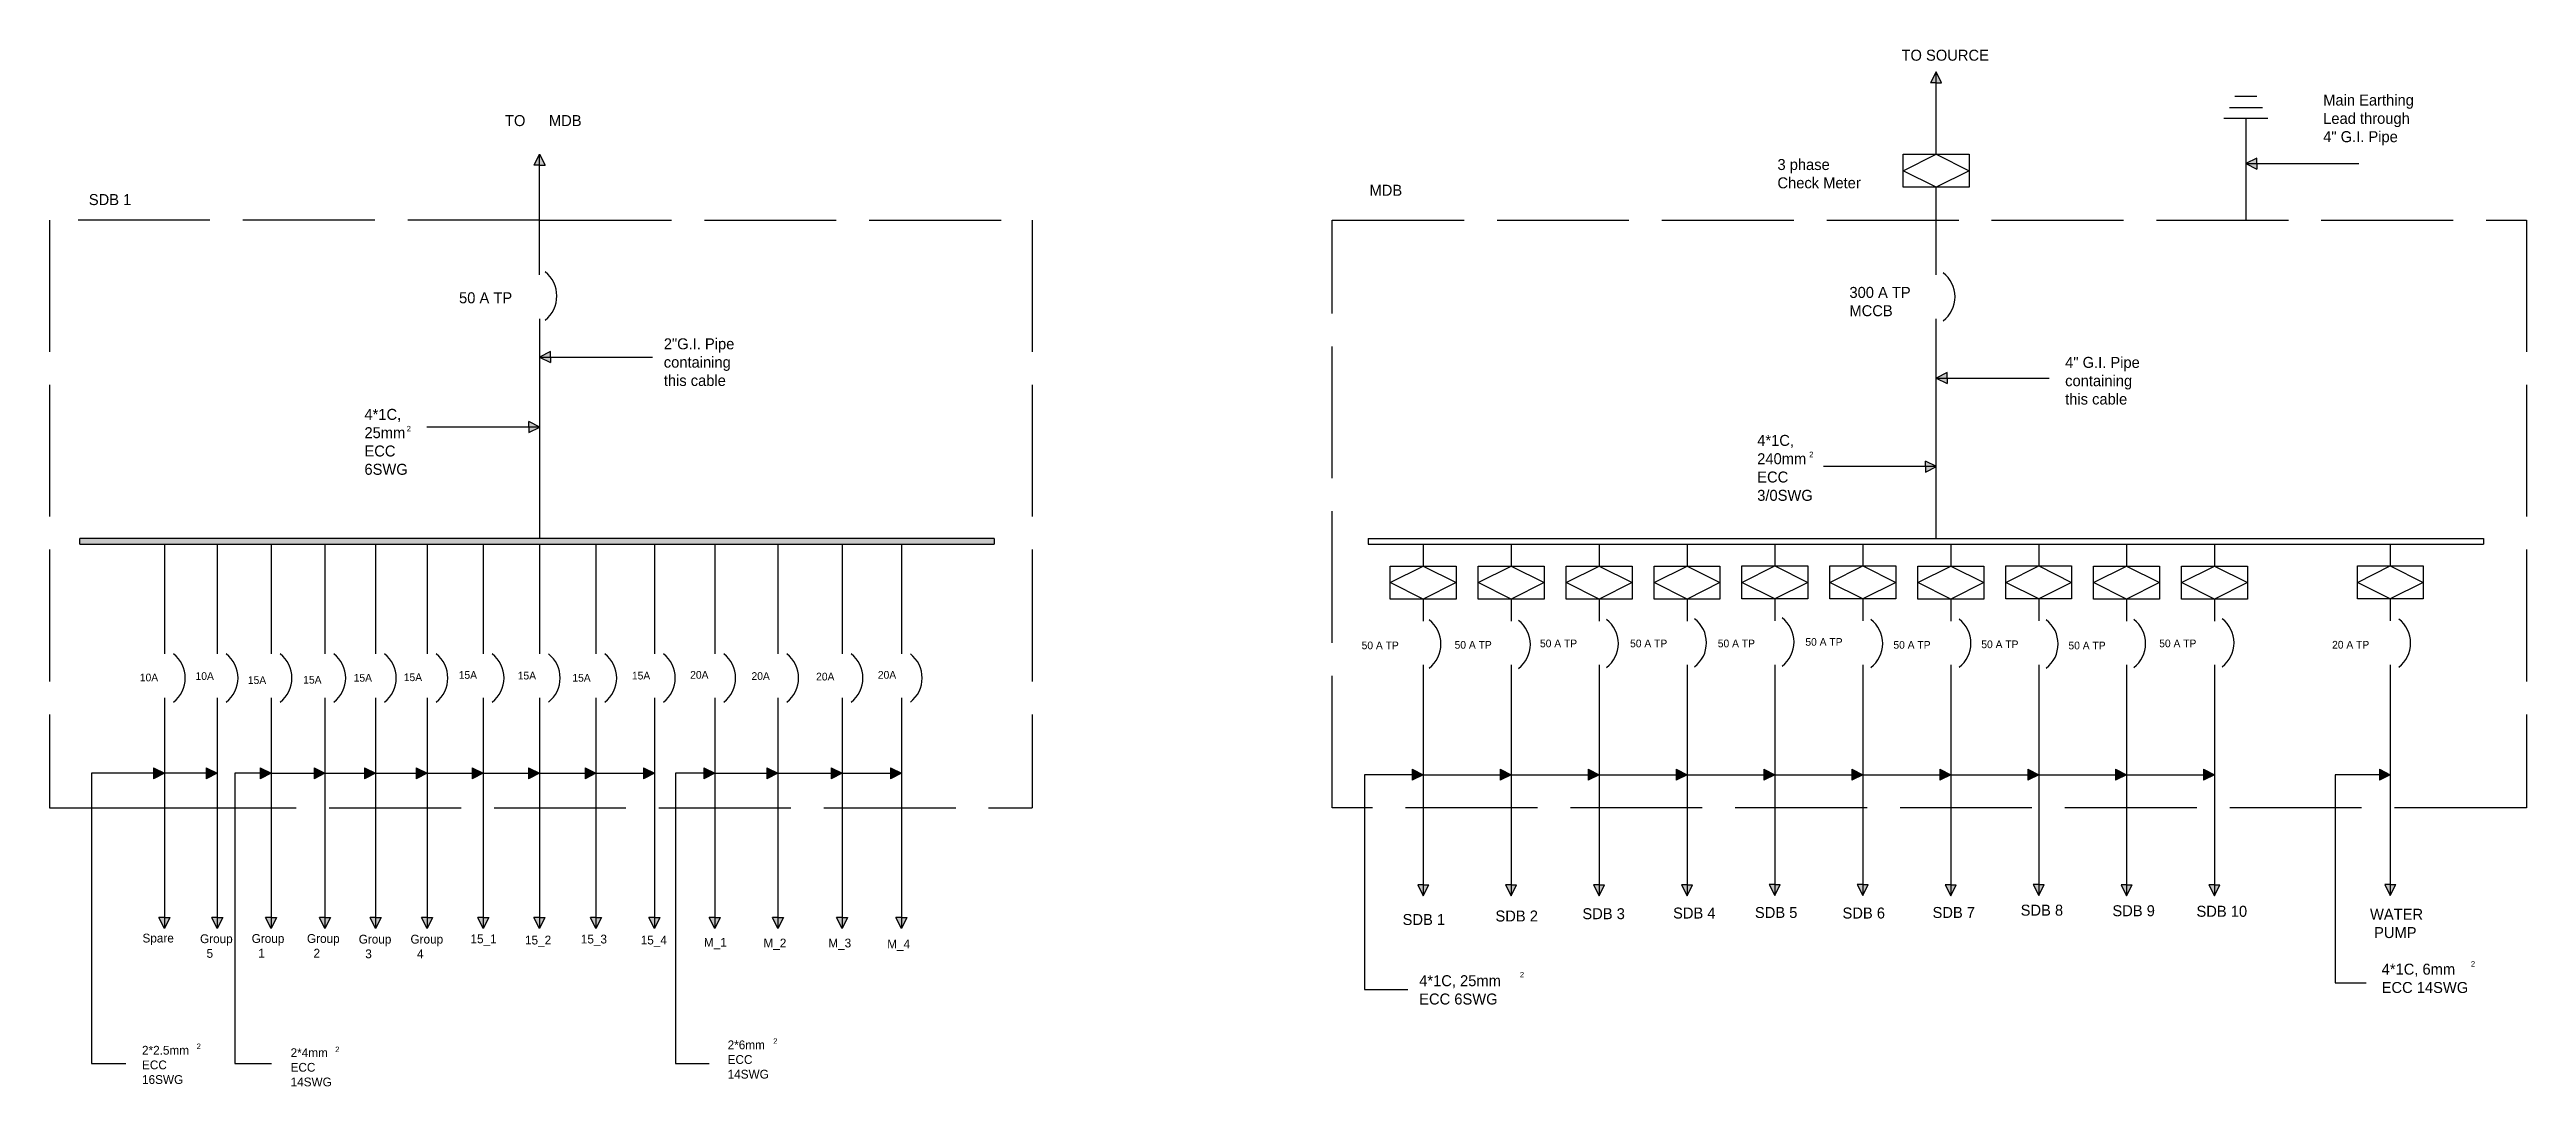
# Model space of a CAD drawing. Header units: inches. Extents: x 14 to 416, y -218 to 45.
# Drawn here: x 19.9 to 245.3, y -218.2 to -123.8 of the extents above; entities that cross this region are included whole.
import ezdxf

# ---------------------------------------------------------------- set-up
doc = ezdxf.new("R2010")
doc.units = ezdxf.units.IN
doc.header["$MEASUREMENT"] = 0
doc.linetypes.add('ACAD_ISO02W100', pattern=[15, 12, -3])

msp = doc.modelspace()

# ---------------------------------------------------------------- texts
at = {"attachment_point": 1}
for s, insert, char_height, width in [('TO SOURCE', (188.46, -123.79), 1, 13.486), ('Main Earthing\\PLead through\\P4" G.I. Pipe', (226.83, -127.87), 1, 12.5543), ('TO ^IMDB', (61.38, -129.74), 1, 7.4289), ('3 phase\\PCheck Meter', (177.17, -133.74), 1, 11.4286), ('SDB 1', (23.51, -136.93), 1, 7.4289), ('MDB', (140.05, -136.08), 1, 7.4289), ('50 A TP', (57.2, -145.87), 1, 7.4289), ('300 A TP\\PMCCB', (183.72, -145.38), 1, 7.4289), ('2"G.I. Pipe\\Pcontaining\\Pthis cable', (75.83, -150.06), 1, 12.5783), ('4" G.I. Pipe\\Pcontaining\\Pthis cable', (203.35, -151.75), 1, 13.7014), ('4*1C,\\P25mm\\PECC\\P6SWG', (48.59, -156.48), 1, 12.5783), ('{\\H0.5x;2}', (52.44, -158.03), 1, 1.9675), ('4*1C,\\P240mm\\PECC\\P3/0SWG', (175.33, -158.85), 1, 12.5783), ('{\\H0.5x;2}', (180.06, -160.38), 1, 1.9675), ('50 A TP', (139.33, -177.66), 0.7, 7.4289), ('50 A TP', (147.79, -177.61), 0.7, 7.4289), ('50 A TP', (155.56, -177.48), 0.7, 7.4289), ('50 A TP', (163.76, -177.48), 0.7, 7.4289), ('50 A TP', (171.74, -177.48), 0.7, 7.4289), ('50 A TP', (179.71, -177.34), 0.7, 7.4289), ('50 A TP', (187.72, -177.61), 0.7, 7.4289), ('50 A TP', (195.72, -177.56), 0.7, 7.4289), ('50 A TP', (203.65, -177.67), 0.7, 7.4289), ('50 A TP', (211.91, -177.48), 0.7, 7.4289), ('20 A TP', (227.64, -177.6), 0.7, 7.4289), ('10A', (28.15, -180.58), 0.7, 3.7446), ('10A', (33.22, -180.45), 0.7, 3.7446), ('15A', (37.98, -180.82), 0.7, 3.7446), ('15A', (43.02, -180.79), 0.7, 3.7446), ('15A', (47.61, -180.61), 0.7, 3.7446), ('15A', (52.17, -180.56), 0.7, 3.7446), ('15A', (57.17, -180.35), 0.7, 3.7446), ('15A', (62.54, -180.41), 0.7, 3.7446), ('15A', (67.51, -180.61), 0.7, 3.7446), ('15A', (72.93, -180.41), 0.7, 3.7446), ('20A', (78.23, -180.34), 0.7, 3.7446), ('20A', (83.81, -180.45), 0.7, 3.7446), ('20A', (89.69, -180.5), 0.7, 3.7446), ('20A', (95.31, -180.34), 0.7, 3.7446), ('SDB 1', (143.06, -202.46), 1, 7.4289), ('SDB 2', (151.51, -202.14), 1, 7.4289), ('SDB 3', (159.42, -201.93), 1, 7.4289), ('SDB 4', (167.67, -201.87), 1, 7.4289), ('SDB 5', (175.12, -201.82), 1, 7.4289), ('SDB 6', (183.09, -201.87), 1, 7.4289), ('SDB 7', (191.28, -201.82), 1, 7.4289), ('SDB 8', (199.3, -201.61), 1, 7.4289), ('SDB 9', (207.65, -201.66), 1, 7.4289), ('SDB 10', (215.3, -201.71), 1, 7.4289), ('WATER\\P PUMP', (231.09, -201.98), 1, 7.4289), ('Spare', (28.39, -204.25), 0.8, 9.765), ('Group\\P  5', (33.63, -204.31), 0.8, 9.765), ('Group\\P  1', (38.33, -204.29), 0.8, 9.765), ('Group\\P  2', (43.36, -204.29), 0.8, 9.765), ('Group\\P  3', (48.07, -204.35), 0.8, 9.765), ('Group\\P  4', (52.78, -204.35), 0.8, 9.765), ('15_1', (58.24, -204.32), 0.8, 3.4083), ('15_2', (63.2, -204.43), 0.8, 3.4083), ('15_3', (68.28, -204.34), 0.8, 3.4083), ('15_4', (73.73, -204.43), 0.8, 3.4083), ('M_1', (79.48, -204.64), 0.8, 3.4083), ('M_2', (84.9, -204.7), 0.8, 3.4083), ('M_3', (90.8, -204.7), 0.8, 3.4083), ('M_4', (96.16, -204.79), 0.8, 3.4083), ('4*1C, 6mm\\PECC 14SWG', (232.15, -206.98), 1, 12.5783), ('{\\H0.5x;2}', (240.27, -206.75), 1, 1.9675), ('4*1C, 25mm\\PECC 6SWG', (144.57, -208.03), 1, 12.5783), ('{\\H0.5x;2}', (153.73, -207.73), 1, 1.9675), ('\\pi-2.4,l2.4,t2.4;2*6mm\\PECC\\P14SWG', (81.64, -213.97), 0.8, 8.2551), ('{\\H0.5x;2}', (85.79, -213.77), 1, 1.9675), ('\\pi-2.4,l2.4,t2.4;2*2.5mm\\PECC\\P16SWG', (28.35, -214.46), 0.8, 8.2551), ('{\\H0.5x;2}', (33.32, -214.25), 1, 1.9675), ('\\pi-2.4,l2.4,t2.4;2*4mm\\PECC\\P14SWG', (41.87, -214.68), 0.8, 8.2551), ('{\\H0.5x;2}', (45.93, -214.53), 1, 1.9675)]:
    msp.add_mtext(s, dxfattribs=dict(at, insert=insert, char_height=char_height, width=width))

# ---------------------------------------------------------------- blocks, each defined once
blk = doc.blocks.new('Ground')
at = {"color": 7}
for p, q in [((-0.1, 0), (0.1, 0)), ((0.075, -0.05), (-0.075, -0.05)), ((-0.05, -0.1), (0.05, -0.1))]:
    blk.add_line(p, q, dxfattribs=at)

# ---------------------------------------------------------------- hatches: boundary and pattern name
at = {"true_color": 0x000000}
h = msp.add_hatch(color=18, dxfattribs=at)
h.paths.add_polyline_path([(191.61, -125.81), (191.11, -126.81), (191.61, -126.81)])
h.paths.add_polyline_path([(191.61, -125.81), (191.61, -126.81), (192.11, -126.81)])
h.paths.add_polyline_path([(220.8, -133.66), (219.8, -134.16), (219.8, -134.16), (220.8, -134.16)])
h.paths.add_polyline_path([(220.8, -134.16), (219.8, -134.16), (219.8, -134.16), (220.8, -134.66)])
h.paths.add_polyline_path([(192.62, -153.18), (191.62, -153.68), (191.62, -153.68), (192.62, -153.68)])
h.paths.add_polyline_path([(192.62, -153.68), (191.62, -153.68), (191.62, -153.68), (192.62, -154.18)])
h.paths.add_polyline_path([(190.63, -161.23), (190.63, -161.73), (191.62, -161.73), (191.62, -161.72)])
h.paths.add_polyline_path([(191.62, -161.74), (191.62, -161.73), (190.63, -161.73), (190.63, -162.23)])
h.paths.add_polyline_path([(144.94, -199.79), (144.44, -199.79), (144.94, -200.79)])
h.paths.add_polyline_path([(145.44, -199.79), (144.94, -199.79), (144.94, -200.79)])
h.paths.add_polyline_path([(152.93, -199.79), (152.43, -199.79), (152.93, -200.79)])
h.paths.add_polyline_path([(153.43, -199.79), (152.93, -199.79), (152.93, -200.79)])
h.paths.add_polyline_path([(160.94, -199.79), (160.44, -199.79), (160.94, -200.79)])
h.paths.add_polyline_path([(161.44, -199.79), (160.94, -199.79), (160.94, -200.79)])
h.paths.add_polyline_path([(168.94, -199.79), (168.44, -199.79), (168.94, -200.79)])
h.paths.add_polyline_path([(169.44, -199.79), (168.94, -199.79), (168.94, -200.79)])
h.paths.add_polyline_path([(176.93, -199.77), (176.43, -199.77), (176.93, -200.77)])
h.paths.add_polyline_path([(177.43, -199.77), (176.93, -199.77), (176.93, -200.77)])
h.paths.add_polyline_path([(184.93, -199.77), (184.43, -199.77), (184.93, -200.77)])
h.paths.add_polyline_path([(185.43, -199.77), (184.93, -199.77), (184.93, -200.77)])
h.paths.add_polyline_path([(192.94, -199.79), (192.44, -199.79), (192.94, -200.79)])
h.paths.add_polyline_path([(193.44, -199.79), (192.94, -199.79), (192.94, -200.79)])
h.paths.add_polyline_path([(200.94, -199.78), (200.44, -199.78), (200.94, -200.78)])
h.paths.add_polyline_path([(201.44, -199.78), (200.94, -199.78), (200.94, -200.78)])
h.paths.add_polyline_path([(208.94, -199.79), (208.44, -199.79), (208.94, -200.79)])
h.paths.add_polyline_path([(209.44, -199.79), (208.94, -199.79), (208.94, -200.79)])
h.paths.add_polyline_path([(216.93, -199.79), (216.43, -199.79), (216.93, -200.79)])
h.paths.add_polyline_path([(217.43, -199.79), (216.93, -199.79), (216.93, -200.79)])
h.paths.add_polyline_path([(232.94, -199.78), (232.44, -199.78), (232.94, -200.78)])
h.paths.add_polyline_path([(233.44, -199.78), (232.94, -199.78), (232.94, -200.78)])
h = msp.add_hatch(color=18, dxfattribs=at)
h.paths.add_polyline_path([(64.53, -133.29), (64.03, -134.29), (64.53, -134.29)])
h.paths.add_polyline_path([(64.53, -133.29), (64.53, -134.29), (65.03, -134.29)])
h.paths.add_polyline_path([(65.53, -151.27), (64.53, -151.77), (65.53, -151.77)])
h.paths.add_polyline_path([(65.53, -151.77), (64.53, -151.77), (65.53, -152.27)])
h.paths.add_polyline_path([(63.55, -157.64), (63.55, -158.14), (64.53, -158.14), (64.53, -158.14)])
h.paths.add_polyline_path([(64.53, -158.15), (64.53, -158.14), (63.55, -158.14), (63.55, -158.64)])
h.paths.add_polyline_path([(105.9, -168.29), (22.68, -168.29), (22.68, -168.79), (105.9, -168.79)])
h.paths.add_polyline_path([(30.89, -202.79), (30.39, -202.79), (30.39, -203.79)])
h.paths.add_polyline_path([(30.39, -202.79), (29.89, -202.79), (30.39, -203.79)])
h.paths.add_polyline_path([(35.2, -202.79), (34.7, -202.79), (35.2, -203.79)])
h.paths.add_polyline_path([(35.7, -202.79), (35.2, -202.79), (35.2, -203.79)])
h.paths.add_polyline_path([(40.1, -202.79), (39.6, -202.79), (40.1, -203.79)])
h.paths.add_polyline_path([(40.6, -202.79), (40.1, -202.79), (40.1, -203.79)])
h.paths.add_polyline_path([(45, -202.79), (44.5, -202.79), (45, -203.79)])
h.paths.add_polyline_path([(45.5, -202.79), (45, -202.79), (45, -203.79)])
h.paths.add_polyline_path([(49.6, -202.79), (49.1, -202.79), (49.6, -203.79)])
h.paths.add_polyline_path([(50.1, -202.79), (49.6, -202.79), (49.6, -203.79)])
h.paths.add_polyline_path([(54.29, -202.79), (53.79, -202.79), (54.29, -203.79)])
h.paths.add_polyline_path([(54.79, -202.79), (54.29, -202.79), (54.29, -203.79)])
h.paths.add_polyline_path([(59.4, -202.79), (58.9, -202.79), (59.4, -203.79)])
h.paths.add_polyline_path([(59.9, -202.79), (59.4, -202.79), (59.4, -203.79)])
h.paths.add_polyline_path([(64.51, -202.79), (64.01, -202.79), (64.51, -203.79)])
h.paths.add_polyline_path([(65.01, -202.79), (64.51, -202.79), (64.51, -203.79)])
h.paths.add_polyline_path([(69.66, -202.79), (69.16, -202.79), (69.66, -203.79)])
h.paths.add_polyline_path([(70.16, -202.79), (69.66, -202.79), (69.66, -203.79)])
h.paths.add_polyline_path([(74.98, -202.79), (74.48, -202.79), (74.98, -203.79)])
h.paths.add_polyline_path([(75.48, -202.79), (74.98, -202.79), (74.98, -203.79)])
h.paths.add_polyline_path([(80.47, -202.79), (79.97, -202.79), (80.47, -203.79)])
h.paths.add_polyline_path([(80.97, -202.79), (80.47, -202.79), (80.47, -203.79)])
h.paths.add_polyline_path([(86.21, -202.79), (85.71, -202.79), (86.21, -203.79)])
h.paths.add_polyline_path([(86.71, -202.79), (86.21, -202.79), (86.21, -203.79)])
h.paths.add_polyline_path([(92.06, -202.79), (91.56, -202.79), (92.06, -203.79)])
h.paths.add_polyline_path([(92.56, -202.79), (92.06, -202.79), (92.06, -203.79)])
h.paths.add_polyline_path([(97.45, -202.79), (96.95, -202.79), (97.45, -203.79)])
h.paths.add_polyline_path([(97.95, -202.79), (97.45, -202.79), (97.45, -203.79)])
for points in [[(30.39, -189.65), (29.39, -189.15), (29.39, -189.65), (29.39, -190.15)], [(35.2, -189.65), (34.2, -189.15), (34.2, -189.65), (34.2, -190.15)], [(40.1, -189.65), (39.1, -189.15), (39.1, -189.65), (39.1, -190.15)], [(45, -189.65), (44, -189.15), (44, -189.65), (44, -190.15)], [(49.6, -189.65), (48.6, -189.15), (48.6, -189.65), (48.6, -190.15)], [(54.29, -189.65), (53.29, -189.15), (53.29, -189.65), (53.29, -190.15)], [(59.4, -189.65), (58.4, -189.15), (58.4, -189.65), (58.4, -190.15)], [(64.51, -189.65), (63.51, -189.15), (63.51, -189.65), (63.51, -190.15)], [(69.66, -189.65), (68.66, -189.15), (68.66, -189.65), (68.66, -190.15)], [(74.98, -189.65), (73.98, -189.15), (73.98, -189.65), (73.98, -190.15)], [(80.47, -189.65), (79.47, -189.15), (79.47, -189.65), (79.47, -190.15)], [(86.21, -189.65), (85.21, -189.15), (85.21, -189.65), (85.21, -190.15)], [(92.06, -189.65), (91.06, -189.15), (91.06, -189.65), (91.06, -190.15)], [(97.45, -189.65), (96.45, -189.15), (96.45, -189.65), (96.45, -190.15)], [(144.94, -189.79), (143.94, -189.29), (143.94, -189.79), (143.94, -190.29)], [(152.93, -189.79), (151.93, -189.29), (151.93, -189.79), (151.93, -190.29)], [(160.94, -189.79), (159.94, -189.29), (159.94, -189.79), (159.94, -190.29)], [(168.94, -189.79), (167.94, -189.29), (167.94, -189.79), (167.94, -190.29)], [(176.93, -189.79), (175.93, -189.29), (175.93, -189.79), (175.93, -190.29)], [(184.93, -189.79), (183.93, -189.29), (183.93, -189.79), (183.93, -190.29)], [(192.94, -189.79), (191.94, -189.29), (191.94, -189.79), (191.94, -190.29)], [(200.94, -189.79), (199.94, -189.29), (199.94, -189.79), (199.94, -190.29)], [(208.94, -189.79), (207.94, -189.29), (207.94, -189.79), (207.94, -190.29)], [(216.93, -189.79), (215.93, -189.29), (215.93, -189.79), (215.93, -190.29)], [(232.94, -189.78), (231.94, -189.28), (231.94, -189.78), (231.94, -190.28)]]:
    msp.add_hatch(color=18, dxfattribs=at).paths.add_polyline_path(points)

# ---------------------------------------------------------------- linework, layer by layer
for p, q in [((191.61, -125.81), (191.11, -126.81)), ((191.61, -126.81), (191.61, -125.81)), ((192.11, -126.81), (191.61, -125.81)), ((191.61, -126.81), (191.11, -126.81)), ((191.61, -133.31), (191.61, -126.81)), ((191.61, -126.81), (192.11, -126.81)), ((219.8, -130.04), (219.8, -139.29)), ((64.03, -134.29), (64.53, -133.29)), ((64.53, -134.29), (64.03, -134.29)), ((64.53, -134.29), (64.53, -133.29)), ((64.53, -133.29), (65.03, -134.29)), ((64.53, -144.29), (64.53, -134.29)), ((64.53, -134.29), (65.03, -134.29)), ((188.61, -133.31), (194.61, -133.31)), ((188.61, -136.31), (188.61, -133.31)), ((188.61, -134.81), (191.61, -133.31)), ((191.61, -136.31), (188.61, -134.81)), ((191.61, -133.31), (194.61, -134.81)), ((194.61, -134.81), (191.61, -136.31)), ((194.61, -133.31), (194.61, -136.31)), ((220.8, -133.66), (219.8, -134.16)), ((219.8, -134.16), (220.8, -134.16)), ((219.8, -134.16), (220.8, -134.66)), ((220.8, -134.16), (220.8, -133.66)), ((220.8, -134.16), (220.8, -134.66)), ((220.8, -134.16), (230.08, -134.16)), ((194.61, -136.31), (188.61, -136.31)), ((191.62, -144.29), (191.62, -136.3)), ((64.53, -148.29), (64.53, -168.29)), ((191.62, -168.29), (191.62, -148.29)), ((65.53, -151.27), (64.53, -151.77)), ((64.53, -151.77), (65.53, -151.77)), ((64.53, -151.77), (65.53, -152.27)), ((65.53, -151.77), (65.53, -151.27)), ((65.53, -151.77), (65.53, -152.27)), ((65.53, -151.77), (74.81, -151.77)), ((192.62, -153.18), (191.62, -153.68)), ((192.62, -153.68), (192.62, -153.18)), ((191.62, -153.68), (192.62, -153.68)), ((191.62, -153.68), (192.62, -154.18)), ((192.62, -153.68), (192.62, -154.18)), ((192.62, -153.68), (201.89, -153.68)), ((63.55, -158.14), (63.55, -157.64)), ((64.55, -158.14), (63.55, -157.64)), ((63.55, -158.14), (54.27, -158.14)), ((64.55, -158.14), (63.55, -158.14)), ((63.55, -158.14), (63.55, -158.64)), ((63.55, -158.64), (64.55, -158.14)), ((190.63, -161.73), (181.36, -161.73)), ((190.63, -161.73), (190.63, -161.23)), ((191.63, -161.73), (190.63, -161.23)), ((191.63, -161.73), (190.63, -161.73)), ((190.63, -161.73), (190.63, -162.23)), ((190.63, -162.23), (191.63, -161.73)), ((105.9, -168.29), (22.68, -168.29)), ((22.68, -168.79), (22.68, -168.29)), ((22.68, -168.79), (105.9, -168.79)), ((30.39, -168.79), (30.39, -178.79)), ((35.2, -168.79), (35.2, -178.79)), ((40.1, -168.79), (40.1, -178.79)), ((45, -168.79), (45, -178.79)), ((49.6, -168.79), (49.6, -178.79)), ((54.29, -168.79), (54.29, -178.79)), ((59.4, -168.79), (59.4, -178.79)), ((64.51, -168.79), (64.51, -178.79)), ((69.66, -168.79), (69.66, -178.79)), ((74.98, -168.79), (74.98, -178.79)), ((80.47, -168.79), (80.47, -178.79)), ((86.21, -168.79), (86.21, -178.79)), ((92.06, -168.79), (92.06, -178.79)), ((97.45, -168.79), (97.45, -178.79)), ((105.9, -168.29), (105.9, -168.79)), ((139.94, -168.29), (241.43, -168.29)), ((139.94, -168.29), (139.94, -168.79)), ((139.94, -168.79), (241.43, -168.79)), ((139.94, -168.79), (141.94, -168.79)), ((141.94, -168.79), (144.94, -168.79)), ((144.94, -168.79), (152.94, -168.79)), ((144.94, -168.79), (144.94, -170.79)), ((152.94, -168.79), (160.94, -168.79)), ((152.94, -168.79), (152.94, -170.79)), ((160.94, -168.79), (168.94, -168.79)), ((160.94, -168.79), (160.94, -170.79)), ((168.94, -168.79), (176.94, -168.79)), ((168.94, -168.79), (168.94, -170.79)), ((176.94, -168.79), (184.94, -168.79)), ((176.94, -168.79), (176.94, -170.77)), ((184.94, -168.79), (192.94, -168.79)), ((184.94, -168.79), (184.94, -170.77)), ((192.94, -168.79), (200.94, -168.79)), ((192.94, -168.79), (192.94, -170.79)), ((200.94, -168.79), (208.94, -168.79)), ((200.94, -168.79), (200.94, -170.78)), ((208.94, -168.79), (216.94, -168.79)), ((208.94, -168.79), (208.94, -170.79)), ((216.94, -168.79), (224.94, -168.79)), ((216.94, -168.79), (216.94, -170.79)), ((224.94, -168.79), (232.94, -168.79)), ((232.94, -168.79), (240.94, -168.79)), ((232.94, -168.79), (232.94, -170.78)), ((240.94, -168.79), (241.43, -168.79)), ((241.43, -168.29), (241.43, -168.79)), ((141.94, -170.79), (147.94, -170.79)), ((141.94, -173.79), (141.94, -170.79)), ((141.94, -172.29), (144.94, -170.79)), ((144.94, -170.79), (147.94, -172.29)), ((147.94, -170.79), (147.94, -173.79)), ((149.93, -170.79), (155.93, -170.79)), ((149.93, -173.79), (149.93, -170.79)), ((149.93, -172.29), (152.93, -170.79)), ((152.93, -170.79), (155.93, -172.29)), ((155.93, -170.79), (155.93, -173.79)), ((157.94, -170.79), (163.94, -170.79)), ((157.94, -173.79), (157.94, -170.79)), ((157.94, -172.29), (160.94, -170.79)), ((160.94, -170.79), (163.94, -172.29)), ((163.94, -170.79), (163.94, -173.79)), ((165.94, -170.79), (171.94, -170.79)), ((165.94, -173.79), (165.94, -170.79)), ((165.94, -172.29), (168.94, -170.79)), ((168.94, -170.79), (171.94, -172.29)), ((171.94, -170.79), (171.94, -173.79)), ((173.93, -170.77), (179.93, -170.77)), ((173.93, -173.77), (173.93, -170.77)), ((173.93, -172.27), (176.93, -170.77)), ((176.93, -170.77), (179.93, -172.27)), ((179.93, -170.77), (179.93, -173.77)), ((181.93, -170.77), (187.93, -170.77)), ((181.93, -173.77), (181.93, -170.77)), ((181.93, -172.27), (184.93, -170.77)), ((184.93, -170.77), (187.93, -172.27)), ((187.93, -170.77), (187.93, -173.77)), ((189.94, -170.79), (195.94, -170.79)), ((189.94, -173.79), (189.94, -170.79)), ((189.94, -172.29), (192.94, -170.79)), ((192.94, -170.79), (195.94, -172.29)), ((195.94, -170.79), (195.94, -173.79)), ((197.94, -170.78), (203.94, -170.78)), ((197.94, -173.78), (197.94, -170.78)), ((197.94, -172.28), (200.94, -170.78)), ((200.94, -170.78), (203.94, -172.28)), ((203.94, -170.78), (203.94, -173.78)), ((205.94, -170.79), (211.94, -170.79)), ((205.94, -173.79), (205.94, -170.79)), ((205.94, -172.29), (208.94, -170.79)), ((208.94, -170.79), (211.94, -172.29)), ((211.94, -170.79), (211.94, -173.79)), ((213.93, -170.79), (219.93, -170.79)), ((213.93, -173.79), (213.93, -170.79)), ((213.93, -172.29), (216.93, -170.79)), ((216.93, -170.79), (219.93, -172.29)), ((219.93, -170.79), (219.93, -173.79)), ((229.94, -170.78), (235.94, -170.78)), ((229.94, -173.78), (229.94, -170.78)), ((229.94, -172.28), (232.94, -170.78)), ((232.94, -170.78), (235.94, -172.28)), ((235.94, -170.78), (235.94, -173.78)), ((144.94, -173.79), (141.94, -172.29)), ((147.94, -172.29), (144.94, -173.79)), ((152.93, -173.79), (149.93, -172.29)), ((155.93, -172.29), (152.93, -173.79)), ((160.94, -173.79), (157.94, -172.29)), ((163.94, -172.29), (160.94, -173.79)), ((168.94, -173.79), (165.94, -172.29)), ((171.94, -172.29), (168.94, -173.79)), ((176.93, -173.77), (173.93, -172.27)), ((179.93, -172.27), (176.93, -173.77)), ((184.93, -173.77), (181.93, -172.27)), ((187.93, -172.27), (184.93, -173.77)), ((192.94, -173.79), (189.94, -172.29)), ((195.94, -172.29), (192.94, -173.79)), ((200.94, -173.78), (197.94, -172.28)), ((203.94, -172.28), (200.94, -173.78)), ((208.94, -173.79), (205.94, -172.29)), ((211.94, -172.29), (208.94, -173.79)), ((216.93, -173.79), (213.93, -172.29)), ((219.93, -172.29), (216.93, -173.79)), ((232.94, -173.78), (229.94, -172.28)), ((235.94, -172.28), (232.94, -173.78)), ((147.94, -173.79), (141.94, -173.79)), ((144.94, -173.79), (144.94, -175.79)), ((155.93, -173.79), (149.93, -173.79)), ((152.93, -173.79), (152.93, -175.79)), ((163.94, -173.79), (157.94, -173.79)), ((160.94, -173.79), (160.94, -175.79)), ((171.94, -173.79), (165.94, -173.79)), ((168.94, -173.79), (168.94, -175.79)), ((179.93, -173.77), (173.93, -173.77)), ((176.93, -173.77), (176.93, -175.77)), ((187.93, -173.77), (181.93, -173.77)), ((184.93, -173.77), (184.93, -175.77)), ((195.94, -173.79), (189.94, -173.79)), ((192.94, -173.79), (192.94, -175.79)), ((203.94, -173.78), (197.94, -173.78)), ((200.94, -173.78), (200.94, -175.78)), ((211.94, -173.79), (205.94, -173.79)), ((208.94, -173.79), (208.94, -175.79)), ((219.93, -173.79), (213.93, -173.79)), ((216.93, -173.79), (216.93, -175.79)), ((235.94, -173.78), (229.94, -173.78)), ((232.94, -173.78), (232.94, -175.78)), ((144.94, -179.79), (144.94, -199.79)), ((152.93, -179.79), (152.93, -199.79)), ((160.94, -179.79), (160.94, -199.79)), ((168.94, -179.79), (168.94, -199.79)), ((176.93, -179.77), (176.93, -199.77)), ((184.93, -179.77), (184.93, -199.77)), ((192.94, -179.79), (192.94, -199.79)), ((200.94, -179.78), (200.94, -199.78)), ((208.94, -179.79), (208.94, -199.79)), ((216.93, -179.79), (216.93, -199.79)), ((232.94, -179.78), (232.94, -199.78)), ((30.39, -182.79), (30.39, -202.79)), ((35.2, -182.79), (35.2, -202.79)), ((40.1, -182.79), (40.1, -202.79)), ((45, -182.79), (45, -202.79)), ((49.6, -182.79), (49.6, -202.79)), ((54.29, -182.79), (54.29, -202.79)), ((59.4, -182.79), (59.4, -202.79)), ((64.51, -182.79), (64.51, -202.79)), ((69.66, -182.79), (69.66, -202.79)), ((74.98, -182.79), (74.98, -202.79)), ((80.47, -182.79), (80.47, -202.79)), ((86.21, -182.79), (86.21, -202.79)), ((92.06, -182.79), (92.06, -202.79)), ((97.45, -182.79), (97.45, -202.79)), ((29.39, -189.15), (30.39, -189.65)), ((29.39, -189.15), (29.39, -189.65)), ((34.2, -189.15), (35.2, -189.65)), ((34.2, -189.15), (34.2, -189.65)), ((39.1, -189.15), (40.1, -189.65)), ((39.1, -189.15), (39.1, -189.65)), ((44, -189.15), (45, -189.65)), ((44, -189.15), (44, -189.65)), ((48.6, -189.15), (49.6, -189.65)), ((48.6, -189.15), (48.6, -189.65)), ((53.29, -189.15), (54.29, -189.65)), ((53.29, -189.15), (53.29, -189.65)), ((58.4, -189.15), (59.4, -189.65)), ((58.4, -189.15), (58.4, -189.65)), ((63.51, -189.15), (64.51, -189.65)), ((63.51, -189.15), (63.51, -189.65)), ((68.66, -189.15), (69.66, -189.65)), ((68.66, -189.15), (68.66, -189.65)), ((73.98, -189.15), (74.98, -189.65)), ((73.98, -189.15), (73.98, -189.65)), ((79.47, -189.15), (80.47, -189.65)), ((79.47, -189.15), (79.47, -189.65)), ((85.21, -189.15), (86.21, -189.65)), ((85.21, -189.15), (85.21, -189.65)), ((91.06, -189.15), (92.06, -189.65)), ((91.06, -189.15), (91.06, -189.65)), ((96.45, -189.15), (97.45, -189.65)), ((96.45, -189.15), (96.45, -189.65)), ((143.94, -189.29), (144.94, -189.79)), ((143.94, -189.29), (143.94, -189.79)), ((151.93, -189.29), (152.93, -189.79)), ((151.93, -189.29), (151.93, -189.79)), ((159.94, -189.29), (160.94, -189.79)), ((159.94, -189.29), (159.94, -189.79)), ((167.94, -189.29), (168.94, -189.79)), ((167.94, -189.29), (167.94, -189.79)), ((175.93, -189.29), (176.93, -189.79)), ((175.93, -189.29), (175.93, -189.79)), ((183.93, -189.29), (184.93, -189.79)), ((183.93, -189.29), (183.93, -189.79)), ((191.94, -189.29), (192.94, -189.79)), ((191.94, -189.29), (191.94, -189.79)), ((199.94, -189.29), (200.94, -189.79)), ((199.94, -189.29), (199.94, -189.79)), ((207.94, -189.29), (208.94, -189.79)), ((207.94, -189.29), (207.94, -189.79)), ((215.93, -189.29), (216.93, -189.79)), ((215.93, -189.29), (215.93, -189.79)), ((231.94, -189.28), (232.94, -189.78)), ((231.94, -189.28), (231.94, -189.78)), ((23.75, -189.65), (23.75, -216.07)), ((30.39, -189.65), (29.39, -190.15)), ((29.39, -189.65), (29.39, -190.15)), ((35.2, -189.65), (34.2, -190.15)), ((34.2, -189.65), (34.2, -190.15)), ((40.1, -189.65), (36.81, -189.65)), ((36.81, -189.65), (36.81, -216.07)), ((40.1, -189.65), (39.1, -190.15)), ((39.1, -189.65), (39.1, -190.15)), ((40.1, -189.65), (74.98, -189.65)), ((45, -189.65), (44, -190.15)), ((44, -189.65), (44, -190.15)), ((49.6, -189.65), (48.6, -190.15)), ((48.6, -189.65), (48.6, -190.15)), ((54.29, -189.65), (53.29, -190.15)), ((53.29, -189.65), (53.29, -190.15)), ((59.4, -189.65), (58.4, -190.15)), ((58.4, -189.65), (58.4, -190.15)), ((64.51, -189.65), (63.51, -190.15)), ((63.51, -189.65), (63.51, -190.15)), ((69.66, -189.65), (68.66, -190.15)), ((68.66, -189.65), (68.66, -190.15)), ((74.98, -189.65), (73.98, -190.15)), ((73.98, -189.65), (73.98, -190.15)), ((80.47, -189.65), (76.91, -189.65)), ((76.91, -189.65), (76.91, -216.07)), ((80.47, -189.65), (79.47, -190.15)), ((79.47, -189.65), (79.47, -190.15)), ((80.47, -189.65), (97.45, -189.65)), ((86.21, -189.65), (85.21, -190.15)), ((85.21, -189.65), (85.21, -190.15)), ((92.06, -189.65), (91.06, -190.15)), ((91.06, -189.65), (91.06, -190.15)), ((97.45, -189.65), (96.45, -190.15)), ((96.45, -189.65), (96.45, -190.15)), ((144.94, -189.79), (139.6, -189.79)), ((139.6, -189.79), (139.6, -209.34)), ((144.94, -189.79), (143.94, -189.79)), ((144.94, -189.79), (143.94, -190.29)), ((143.94, -189.79), (143.94, -190.29)), ((144.94, -189.79), (216.93, -189.79)), ((152.93, -189.79), (151.93, -189.79)), ((152.93, -189.79), (151.93, -190.29)), ((151.93, -189.79), (151.93, -190.29)), ((160.94, -189.79), (159.94, -189.79)), ((160.94, -189.79), (159.94, -190.29)), ((159.94, -189.79), (159.94, -190.29)), ((168.94, -189.79), (167.94, -189.79)), ((168.94, -189.79), (167.94, -190.29)), ((167.94, -189.79), (167.94, -190.29)), ((176.93, -189.79), (175.93, -189.79)), ((176.93, -189.79), (175.93, -190.29)), ((175.93, -189.79), (175.93, -190.29)), ((184.93, -189.79), (183.93, -189.79)), ((184.93, -189.79), (183.93, -190.29)), ((183.93, -189.79), (183.93, -190.29)), ((192.94, -189.79), (191.94, -189.79)), ((192.94, -189.79), (191.94, -190.29)), ((191.94, -189.79), (191.94, -190.29)), ((192.94, -189.79), (192.94, -189.79)), ((192.94, -189.79), (192.94, -189.79)), ((200.94, -189.79), (199.94, -189.79)), ((200.94, -189.79), (199.94, -190.29)), ((199.94, -189.79), (199.94, -190.29)), ((208.94, -189.79), (207.94, -189.79)), ((208.94, -189.79), (207.94, -190.29)), ((207.94, -189.79), (207.94, -190.29)), ((216.93, -189.79), (215.93, -189.79)), ((216.93, -189.79), (215.93, -190.29)), ((215.93, -189.79), (215.93, -190.29)), ((232.94, -189.78), (227.91, -189.78)), ((227.91, -189.78), (227.91, -208.71)), ((232.94, -189.78), (231.94, -189.78)), ((232.94, -189.78), (231.94, -190.28)), ((231.94, -189.78), (231.94, -190.28)), ((144.94, -199.79), (144.44, -199.79)), ((144.44, -199.79), (144.94, -200.79)), ((144.94, -199.79), (145.44, -199.79)), ((144.94, -199.79), (144.94, -200.79)), ((144.94, -200.79), (145.44, -199.79)), ((152.93, -199.79), (152.43, -199.79)), ((152.43, -199.79), (152.93, -200.79)), ((152.93, -199.79), (153.43, -199.79)), ((152.93, -199.79), (152.93, -200.79)), ((152.93, -200.79), (153.43, -199.79)), ((160.94, -199.79), (160.44, -199.79)), ((160.94, -199.79), (160.44, -199.79)), ((160.44, -199.79), (160.94, -200.79)), ((160.94, -199.79), (161.44, -199.79)), ((160.94, -199.79), (161.44, -199.79)), ((160.94, -199.79), (160.94, -200.79)), ((160.94, -200.79), (161.44, -199.79)), ((168.94, -199.79), (168.44, -199.79)), ((168.44, -199.79), (168.94, -200.79)), ((168.94, -199.79), (169.44, -199.79)), ((168.94, -199.79), (168.94, -200.79)), ((168.94, -200.79), (169.44, -199.79)), ((176.93, -199.77), (176.43, -199.77)), ((176.43, -199.77), (176.93, -200.77)), ((176.93, -199.77), (177.43, -199.77)), ((176.93, -199.77), (176.93, -200.77)), ((176.93, -200.77), (177.43, -199.77)), ((184.93, -199.77), (184.43, -199.77)), ((184.43, -199.77), (184.93, -200.77)), ((184.93, -199.77), (185.43, -199.77)), ((184.93, -199.77), (184.93, -200.77)), ((184.93, -200.77), (185.43, -199.77)), ((192.94, -199.79), (192.44, -199.79)), ((192.44, -199.79), (192.94, -200.79)), ((192.94, -199.79), (193.44, -199.79)), ((192.94, -199.79), (192.94, -200.79)), ((192.94, -200.79), (193.44, -199.79)), ((200.94, -199.78), (200.44, -199.78)), ((200.44, -199.78), (200.94, -200.78)), ((200.94, -199.78), (201.44, -199.78)), ((200.94, -199.78), (200.94, -200.78)), ((200.94, -200.78), (201.44, -199.78)), ((208.94, -199.79), (208.44, -199.79)), ((208.44, -199.79), (208.94, -200.79)), ((208.94, -199.79), (209.44, -199.79)), ((208.94, -199.79), (208.94, -200.79)), ((208.94, -200.79), (209.44, -199.79)), ((216.93, -199.79), (216.43, -199.79)), ((216.43, -199.79), (216.93, -200.79)), ((216.93, -199.79), (217.43, -199.79)), ((216.93, -199.79), (216.93, -200.79)), ((216.93, -200.79), (217.43, -199.79)), ((232.94, -199.78), (232.44, -199.78)), ((232.44, -199.78), (232.94, -200.78)), ((232.94, -199.78), (233.44, -199.78)), ((232.94, -199.78), (232.94, -200.78)), ((232.94, -200.78), (233.44, -199.78)), ((30.39, -202.79), (29.89, -202.79)), ((30.39, -203.79), (29.89, -202.79)), ((30.39, -202.79), (30.89, -202.79)), ((30.39, -202.79), (30.39, -203.79)), ((30.89, -202.79), (30.39, -203.79)), ((35.2, -202.79), (34.7, -202.79)), ((35.2, -203.79), (34.7, -202.79)), ((35.2, -202.79), (35.7, -202.79)), ((35.2, -202.79), (35.2, -203.79)), ((35.7, -202.79), (35.2, -203.79)), ((40.1, -202.79), (39.6, -202.79)), ((40.1, -203.79), (39.6, -202.79)), ((40.1, -202.79), (40.6, -202.79)), ((40.1, -202.79), (40.1, -203.79)), ((40.6, -202.79), (40.1, -203.79)), ((45, -202.79), (44.5, -202.79)), ((45, -203.79), (44.5, -202.79)), ((45, -202.79), (45.5, -202.79)), ((45, -202.79), (45, -203.79)), ((45.5, -202.79), (45, -203.79)), ((49.6, -202.79), (49.1, -202.79)), ((49.6, -203.79), (49.1, -202.79)), ((49.6, -202.79), (50.1, -202.79)), ((49.6, -202.79), (49.6, -203.79)), ((50.1, -202.79), (49.6, -203.79)), ((54.29, -202.79), (53.79, -202.79)), ((54.29, -203.79), (53.79, -202.79)), ((54.29, -202.79), (54.79, -202.79)), ((54.29, -202.79), (54.29, -203.79)), ((54.79, -202.79), (54.29, -203.79)), ((59.4, -202.79), (58.9, -202.79)), ((59.4, -203.79), (58.9, -202.79)), ((59.4, -202.79), (59.9, -202.79)), ((59.4, -202.79), (59.4, -203.79)), ((59.9, -202.79), (59.4, -203.79)), ((64.51, -202.79), (64.01, -202.79)), ((64.51, -203.79), (64.01, -202.79)), ((64.51, -202.79), (65.01, -202.79)), ((64.51, -202.79), (64.51, -203.79)), ((65.01, -202.79), (64.51, -203.79)), ((69.66, -202.79), (69.16, -202.79)), ((69.66, -203.79), (69.16, -202.79)), ((69.66, -202.79), (70.16, -202.79)), ((69.66, -202.79), (69.66, -203.79)), ((70.16, -202.79), (69.66, -203.79)), ((74.98, -202.79), (74.48, -202.79)), ((74.98, -203.79), (74.48, -202.79)), ((74.98, -202.79), (75.48, -202.79)), ((74.98, -202.79), (74.98, -203.79)), ((75.48, -202.79), (74.98, -203.79)), ((80.47, -202.79), (79.97, -202.79)), ((80.47, -203.79), (79.97, -202.79)), ((80.47, -202.79), (80.97, -202.79)), ((80.47, -202.79), (80.47, -203.79)), ((80.97, -202.79), (80.47, -203.79)), ((86.21, -202.79), (85.71, -202.79)), ((86.21, -203.79), (85.71, -202.79)), ((86.21, -202.79), (86.71, -202.79)), ((86.21, -202.79), (86.21, -203.79)), ((86.71, -202.79), (86.21, -203.79)), ((92.06, -202.79), (91.56, -202.79)), ((92.06, -203.79), (91.56, -202.79)), ((92.06, -202.79), (92.56, -202.79)), ((92.06, -202.79), (92.06, -203.79)), ((92.56, -202.79), (92.06, -203.79)), ((97.45, -202.79), (96.95, -202.79)), ((97.45, -203.79), (96.95, -202.79)), ((97.45, -202.79), (97.95, -202.79)), ((97.45, -202.79), (97.45, -203.79)), ((97.95, -202.79), (97.45, -203.79)), ((139.6, -209.34), (143.55, -209.34)), ((227.91, -208.71), (230.73, -208.71)), ((36.81, -216.07), (40.13, -216.07)), ((76.91, -216.07), (79.97, -216.07))]:
    msp.add_line(p, q)
at = {"linetype": 'ACAD_ISO02W100'}
for p, q in [((64.53, -139.29), (19.93, -139.29)), ((19.93, -139.29), (19.93, -192.79)), ((64.53, -139.29), (109.35, -139.29)), ((109.35, -139.29), (109.35, -192.79)), ((136.66, -139.29), (245.33, -139.29)), ((136.66, -192.79), (136.66, -139.29)), ((245.33, -139.29), (245.33, -192.79)), ((35.2, -189.65), (23.75, -189.65)), ((19.93, -192.79), (30.39, -192.79)), ((30.39, -192.79), (109.35, -192.79)), ((245.33, -192.79), (136.66, -192.79)), ((23.75, -216.07), (26.87, -216.07))]:
    msp.add_line(p, q, dxfattribs=at)
for centre in [(63.33, -146.2), (190.56, -146.28), (143.78, -177.88), (151.92, -177.92), (159.93, -177.84), (167.94, -177.77), (175.91, -177.7), (183.98, -177.84), (192.01, -177.81), (199.94, -177.88), (207.9, -177.84), (215.95, -177.77), (232.02, -177.8), (29.51, -180.98), (34.32, -180.98), (39.22, -180.98), (44.12, -180.98), (48.72, -180.98), (53.41, -180.98), (58.52, -180.98), (63.63, -180.98), (68.78, -180.98), (74.1, -180.98), (79.59, -180.98), (85.33, -180.98), (91.18, -180.98), (96.57, -180.98)]:
    msp.add_arc(centre, 2.77, 307.7189, 52.2811)
for p in [(191.61, -133.31), (191.61, -136.31), (144.94, -170.79), (144.94, -170.79), (152.93, -170.79), (152.94, -170.79), (160.94, -170.79), (160.94, -170.79), (168.94, -170.79), (168.94, -170.79), (176.93, -170.77), (184.93, -170.77), (192.94, -170.79), (192.94, -170.79), (200.94, -170.78), (208.94, -170.79), (208.94, -170.79), (216.93, -170.79), (232.94, -170.78), (144.94, -173.79), (152.93, -173.79), (160.94, -173.79), (168.94, -173.79), (176.93, -173.77), (184.93, -173.77), (192.94, -173.79), (200.94, -173.78), (208.94, -173.79), (216.93, -173.79), (232.94, -173.78), (29.39, -189.65), (34.2, -189.65), (39.1, -189.65), (44, -189.65), (48.6, -189.65), (53.29, -189.65), (58.4, -189.65), (63.51, -189.65), (68.66, -189.65), (73.98, -189.65), (79.47, -189.65), (85.21, -189.65), (91.06, -189.65), (96.45, -189.65), (143.94, -189.79), (151.93, -189.79), (159.94, -189.79), (167.94, -189.79), (175.93, -189.79), (183.93, -189.79), (191.94, -189.79), (199.94, -189.79), (207.94, -189.79), (215.93, -189.79), (231.94, -189.78)]:
    msp.add_point(p)

# ---------------------------------------------------------------- block references
at = {"xscale": 20, "yscale": 20, "zscale": 20, "rotation": 180}
msp.add_blockref('Ground', (219.8, -130.04), dxfattribs=at)

msp.set_redraw_order([(e.dxf.handle, doc.entitydb.next_handle()) for e in msp.query("TEXT MTEXT ATTDEF DIMENSION ARC_DIMENSION")])  # texts and dimensions are drawn at this point

doc.saveas('drawing.dxf')
